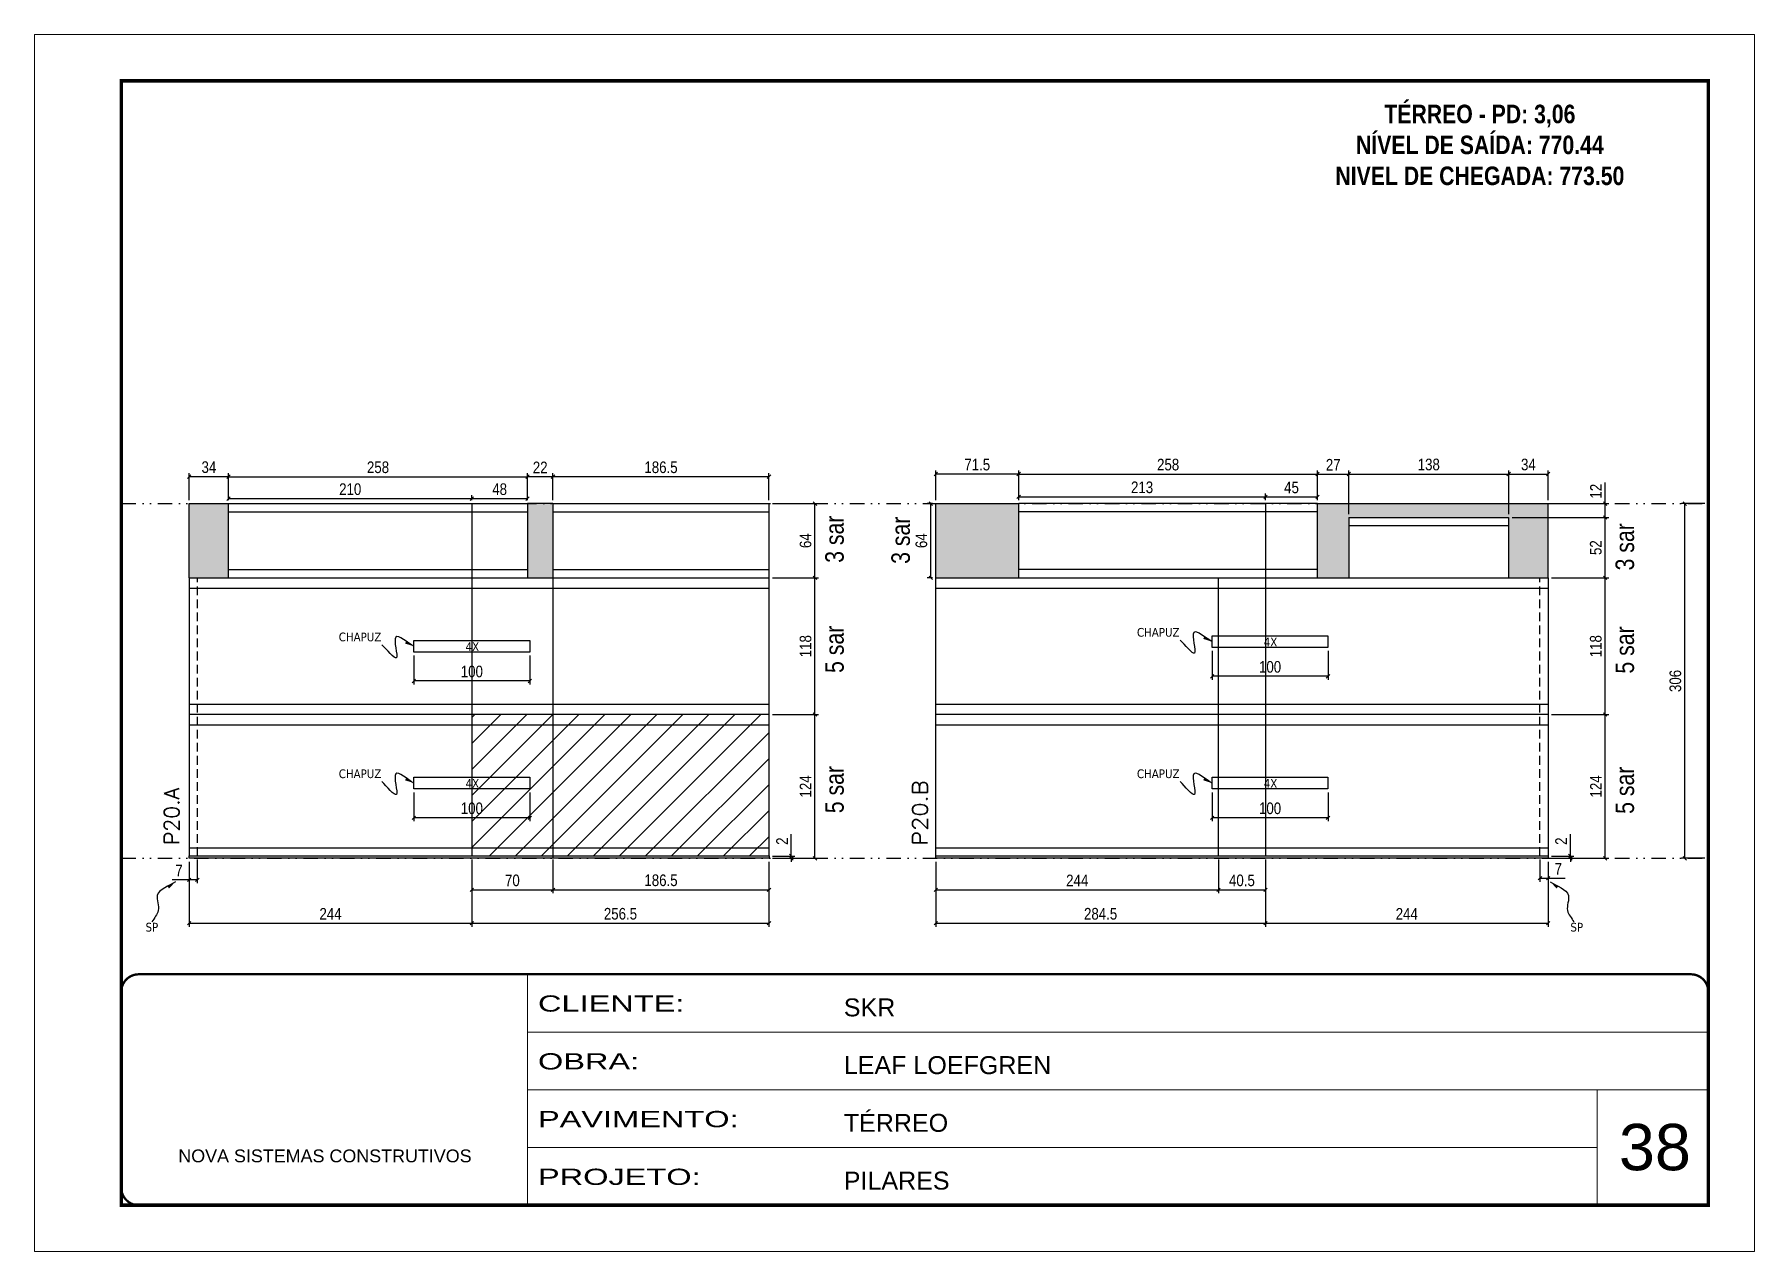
# Model space of a CAD drawing. Extents: x 14400 to 27878, y -21631 to 6985.
# Drawn here: x 15998 to 17483, y -4402 to -3352 of the extents above; entities that cross this region are included whole.
import ezdxf

# ---------------------------------------------------------------- set-up
doc = ezdxf.new("R2010")
doc.units = 0
for name, pattern in [('CONTINUO', [0]), ('DASHED', [0.75, 0.5, -0.25]), ('DIVIDE2', [0.625, 0.25, -0.125, 0, -0.125, 0, -0.125]), ('HIDDEN', [0.375, 0.25, -0.125])]:
    doc.linetypes.add(name, pattern=pattern)
for name, color, linetype, lineweight in [('CARIMBO', 255, 'Continuous', 9), ('Folhas', 255, 'Continuous', 9), ('Hachura', 251, 'Continuous', 9), ('SARRAFO DE PRESSAO', 251, 'DASHED', 9), ('Texto Seção', 7, 'Continuous', 15)]:
    doc.layers.add(name, color=color, linetype=linetype, lineweight=lineweight)
for name, color, linetype in [('COTA', 241, 'Continuous'), ('NOMENCLATURA', 7, 'Continuous'), ('Nível', 160, 'Continuous'), ('Painéis', 200, 'Continuous'), ('SARR_2.2x10', 60, 'Continuous'), ('SARR_2.2x7', 40, 'Continuous'), ('Sarrafo de Pressão', 42, 'HIDDEN'), ('texto', 7, 'Continuous')]:
    doc.layers.add(name, color=color, linetype=linetype)
doc.styles.add('ARIAL', font='arial.ttf')
doc.styles.add('ARIAL_NARROW', font='ARIALN.TTF', dxfattribs={"height": 0.2})
doc.styles.add('COTA TECNICA', font='techl___.ttf', dxfattribs={"height": 10})
doc.styles.add('COTA TECNICA-50', font='techl___.ttf', dxfattribs={"height": 10})
doc.styles.add('REGUA-120', font='ROMANS.shx', dxfattribs={"height": 15})
doc.styles.add('ROMANC', font='techb___.ttf', dxfattribs={"height": 2.5})
doc.styles.get("Standard").update_dxf_attribs({"font": 'arial.ttf'})
doc.styles.add('Tecnologia', font='')
doc.styles.get('Tecnologia').set_extended_font_data('Forgotten Futurist')
doc.dimstyles.new('COTA PAINEL-50', dxfattribs={"dimtxt": 10, "dimasz": 3, "dimexe": 3, "dimexo": 3, "dimgap": 3, "dimtad": 1, "dimdec": 1, "dimzin": 12, "dimdsep": 46, "dimtxsty": 'COTA TECNICA-50', "dimblk1": 'OBLIQUE', "dimblk2": 'OBLIQUE', "dimsah": 1, "dimcen": 0.9, "dimclrd": 4, "dimclre": 4, "dimclrt": 240, "dimadec": 1, "dimazin": 3, "dimtfac": 1, "dimtdec": 1, "dimtmove": 0, "dimatfit": 3, "dimfxl": 1, "dimtolj": 1, "dimtzin": 12, "dimarcsym": 0})
doc.dimstyles.new('PAINEL', dxfattribs={"dimtxt": 10, "dimasz": 3, "dimexe": 3, "dimexo": 3, "dimgap": 3, "dimtad": 1, "dimdec": 1, "dimzin": 12, "dimdsep": 46, "dimtxsty": 'COTA TECNICA', "dimblk1": 'OBLIQUE', "dimblk2": 'OBLIQUE', "dimsah": 1, "dimcen": 0.9, "dimclrd": 4, "dimclre": 4, "dimclrt": 240, "dimadec": 1, "dimazin": 3, "dimtfac": 1, "dimtdec": 1, "dimtmove": 0, "dimatfit": 3, "dimfxl": 1, "dimtolj": 1, "dimtzin": 12, "dimarcsym": 0})
doc.dimstyles.get("Standard").update_dxf_attribs({"dimtxt": 0.18, "dimasz": 0.18, "dimexe": 0.18, "dimexo": 0.0625, "dimgap": 0.09, "dimtad": 0, "dimtih": 1, "dimtoh": 1, "dimdec": 4, "dimzin": 0, "dimdsep": 46, "dimtxsty": 'Standard', "dimcen": 0.09, "dimadec": 0, "dimazin": 0, "dimtfac": 1, "dimtdec": 4, "dimtofl": 0, "dimtmove": 0, "dimatfit": 3, "dimfxl": 1, "dimtolj": 1, "dimtzin": 0, "dimarcsym": 0})

msp = doc.modelspace()

# ---------------------------------------------------------------- texts
at = {"layer": 'CARIMBO', "style": 'ARIAL'}
msp.add_text('38', height=40, dxfattribs=at).set_placement((17366.33, -4332.3))
at = {"layer": 'NOMENCLATURA', "style": 'ARIAL_NARROW'}
for s, p in [('3 sar', (16697.14, -3808.28)), ('3 sar', (16754.25, -3809.17)), ('3 sar', (17379.4, -3814.84)), ('5 sar', (16697.14, -3903.28)), ('5 sar', (17379.4, -3903.84)), ('5 sar', (16697.14, -4024.28)), ('5 sar', (17379.4, -4024.84))]:
    msp.add_text(s, height=16, rotation=90, dxfattribs=at).set_placement(p)
at = {"layer": 'NOMENCLATURA', "color": 2, "insert": (17246.31, -3386.39), "char_height": 16, "attachment_point": 2, "style": 'ROMANC'}
msp.add_mtext_dynamic_manual_height_columns('\\PTÉRREO - PD: 3,06\\PNÍVEL DE SAÍDA: 770.44\\PNIVEL DE CHEGADA: 773.50', width=432.3511, gutter_width=1, heights=[0], dxfattribs=at)
at = {"layer": 'texto', "color": 0, "char_height": 7.5, "attachment_point": 5}
for s, insert in [('{\\fTahoma|b0|i0|c0|p34;\\C4;CHAPUZ}', (16279.58, -3872.31)), ('{\\fTahoma|b0|i0|c0|p34;\\C4;CHAPUZ}', (16968.61, -3868.31)), ('{\\fTahoma|b0|i0|c0|p34;\\C4;4X}', (17065.55, -3876.62)), ('{\\fTahoma|b0|i0|c0|p34;\\C4;4X}', (16376.52, -3880.62)), ('{\\fTahoma|b0|i0|c0|p34;\\C4;CHAPUZ}', (16279.58, -3990.31)), ('{\\fTahoma|b0|i0|c0|p34;\\C4;CHAPUZ}', (16968.61, -3990.31)), ('{\\fTahoma|b0|i0|c0|p34;\\C4;4X}', (16376.52, -3998.62)), ('{\\fTahoma|b0|i0|c0|p34;\\C4;4X}', (17065.55, -3998.62)), ('{\\fTahoma|b0|i0|c0|p34;\\C4;SP}', (16099.88, -4122.66)), ('{\\fTahoma|b0|i0|c0|p34;\\C4;SP}', (17329.93, -4122.66))]:
    msp.add_mtext(s, dxfattribs=dict(at, insert=insert))
at = {"layer": 'Texto Seção', "style": 'REGUA-120', "width": 1.1}
msp.add_text('P20.B', height=13, rotation=90, dxfattribs=at).set_placement((16769.41, -4052.4))
at = {"layer": 'Texto Seção', "insert": (16123.51, -4051.91), "char_height": 13, "width": 285.3299, "attachment_point": 7, "rotation": 90, "style": 'REGUA-120'}
msp.add_mtext('P20.A', dxfattribs=at)

# ---------------------------------------------------------------- blocks, each defined once
blk = doc.blocks.new('9999999999')
at = {"color": 30, "linetype": 'CONTINUO'}
for p, q in [((98564.6, 34230.2), (98564.6, 34429.4)), ((98564.6, 34379.6), (99584, 34379.6)), ((98564.6, 34329.8), (99488, 34329.8)), ((99584, 34329.8), (99488, 34329.8)), ((99488, 34329.8), (99488, 34230.2)), ((98564.6, 34280), (99488, 34280))]:
    blk.add_line(p, q, dxfattribs=at)
at = {"color": 30, "linetype": 'CONTINUO', "const_width": 2}
blk.add_lwpolyline([(99584, 34230.2), (99584, 34414.4, 0.414214), (99569, 34429.4), (98229, 34429.4, 0.414214), (98214, 34414.4), (98214, 34245.2, 0.414214), (98229, 34230.2), (99584, 34230.2)], format="xyb", dxfattribs=at)
at = {"layer": 'Folhas'}
blk.add_lwpolyline([(98139, 34190.2), (99624, 34190.2), (99624, 35240.2), (98139, 35240.2)], close=True, dxfattribs=at)
at = {"layer": 'Folhas', "color": 30, "const_width": 3}
blk.add_lwpolyline([(98214, 34230.2), (99584, 34230.2), (99584, 35200.2), (98214, 35200.2)], close=True, dxfattribs=at)
at = {"color": 7, "linetype": 'Continuous', "ltscale": 5, "style": 'ARIAL'}
for s, height, p in [('SKR', 15.48, (98837.7, 34393.1)), ('LEAF LOEFGREN', 15.483, (98837.7, 34343.3)), ('TÉRREO', 15.48, (98837.7, 34293.5)), ('NOVA SISTEMAS CONSTRUTIVOS', 11.059, (98263.2, 34267.2)), ('PILARES', 15.48, (98837.7, 34243.7))]:
    blk.add_text(s, height=height, dxfattribs=at).set_placement(p)
at = {"layer": 'Folhas', "color": 7, "style": 'Tecnologia', "width": 1.5}
for s, p in [('CLIENTE:', (98573.7, 34397.2)), ('OBRA:', (98573.7, 34347.3)), ('PAVIMENTO:', (98573.7, 34297.5)), ('PROJETO:', (98573.7, 34247.7))]:
    blk.add_text(s, height=14, dxfattribs=at).set_placement(p)
blk = doc.blocks.new('_Oblique')
at = {"color": 0, "linetype": 'ByBlock', "lineweight": -2}
blk.add_line((-0.5, -0.5), (0.5, 0.5), dxfattribs=at)
blk = doc.blocks.new('*D1347')
at = {"layer": 'COTA', "color": 4, "lineweight": -2, "transparency": 16777216}
for p, q in [((16132.1, -4066.2), (16132.1, -4084.7)), ((16139.1, -4064.2), (16139.1, -4084.7)), ((16132.1, -4081.7), (16117.4, -4081.7)), ((16139.1, -4081.7), (16132.1, -4081.7))]:
    blk.add_line(p, q, dxfattribs=at)
at = {"layer": 'Defpoints', "color": 0, "transparency": 16777216}
for p in [(16132.1, -4063.2), (16139.1, -4061.2), (16132.1, -4081.7)]:
    blk.add_point(p, dxfattribs=at)
at = {"layer": 'COTA', "color": 4, "lineweight": -2, "transparency": 16777216, "xscale": 3, "yscale": 3, "zscale": 3, "rotation": 180}
blk.add_blockref('_Oblique', (16132.1, -4081.7), dxfattribs=at)
at = {"layer": 'COTA', "color": 4, "lineweight": -2, "transparency": 16777216, "xscale": 3, "yscale": 3, "zscale": 3}
blk.add_blockref('_Oblique', (16139.1, -4081.7), dxfattribs=at)
at = {"layer": 'COTA', "color": 240, "transparency": 16777216, "insert": (16123.3, -4073.6), "char_height": 10, "attachment_point": 5, "style": 'COTA TECNICA-50'}
blk.add_mtext('\\A1;7', dxfattribs=at)
blk = doc.blocks.new('*D1348')
at = {"layer": 'COTA', "color": 4, "lineweight": -2, "transparency": 16777216}
for p, q in [((16651.9, -4061.2), (16651.9, -4042.4)), ((16635.6, -4061.2), (16654.9, -4061.2)), ((16635.6, -4063.2), (16654.9, -4063.2)), ((16651.9, -4063.2), (16651.9, -4061.2)), ((16651.9, -4063.2), (16651.9, -4066.2))]:
    blk.add_line(p, q, dxfattribs=at)
at = {"layer": 'Defpoints', "color": 0, "transparency": 16777216}
for p in [(16632.6, -4061.2), (16632.6, -4063.2), (16651.9, -4063.2)]:
    blk.add_point(p, dxfattribs=at)
at = {"layer": 'COTA', "color": 4, "lineweight": -2, "transparency": 16777216, "xscale": 3, "yscale": 3, "zscale": 3}
for p, rotation in [((16651.9, -4061.2), 270), ((16651.9, -4063.2), 90)]:
    blk.add_blockref('_Oblique', p, dxfattribs=dict(at, rotation=rotation))
at = {"layer": 'COTA', "color": 240, "transparency": 16777216, "insert": (16643.9, -4048.4), "char_height": 10, "attachment_point": 5, "rotation": 90, "style": 'COTA TECNICA-50'}
blk.add_mtext('\\A1;2', dxfattribs=at)
blk = doc.blocks.new('*D1351')
at = {"layer": 'COTA', "color": 4, "lineweight": -2, "transparency": 16777216}
for p, q in [((16132.1, -4066.2), (16132.1, -4122.2)), ((16376.1, -4064.2), (16376.1, -4122.2)), ((16132.1, -4119.2), (16376.1, -4119.2))]:
    blk.add_line(p, q, dxfattribs=at)
at = {"layer": 'Defpoints', "color": 0, "transparency": 16777216}
for p in [(16132.1, -4063.2), (16376.1, -4061.2), (16376.1, -4119.2)]:
    blk.add_point(p, dxfattribs=at)
at = {"layer": 'COTA', "color": 4, "lineweight": -2, "transparency": 16777216, "xscale": 3, "yscale": 3, "zscale": 3, "rotation": 180}
blk.add_blockref('_Oblique', (16132.1, -4119.2), dxfattribs=at)
at = {"layer": 'COTA', "color": 4, "lineweight": -2, "transparency": 16777216, "xscale": 3, "yscale": 3, "zscale": 3}
blk.add_blockref('_Oblique', (16376.1, -4119.2), dxfattribs=at)
at = {"layer": 'COTA', "color": 240, "transparency": 16777216, "insert": (16254.1, -4111.1), "char_height": 10, "attachment_point": 5, "style": 'COTA TECNICA-50'}
blk.add_mtext('\\A1;244', dxfattribs=at)
blk = doc.blocks.new('*D1352')
at = {"layer": 'COTA', "color": 4, "lineweight": -2, "transparency": 16777216}
for p, q in [((16376.1, -4064.2), (16376.1, -4122.2)), ((16632.6, -4066.2), (16632.6, -4122.2)), ((16376.1, -4119.2), (16632.6, -4119.2))]:
    blk.add_line(p, q, dxfattribs=at)
at = {"layer": 'Defpoints', "color": 0, "transparency": 16777216}
for p in [(16376.1, -4061.2), (16632.6, -4063.2), (16632.6, -4119.2)]:
    blk.add_point(p, dxfattribs=at)
at = {"layer": 'COTA', "color": 4, "lineweight": -2, "transparency": 16777216, "xscale": 3, "yscale": 3, "zscale": 3, "rotation": 180}
blk.add_blockref('_Oblique', (16376.1, -4119.2), dxfattribs=at)
at = {"layer": 'COTA', "color": 4, "lineweight": -2, "transparency": 16777216, "xscale": 3, "yscale": 3, "zscale": 3}
blk.add_blockref('_Oblique', (16632.6, -4119.2), dxfattribs=at)
at = {"layer": 'COTA', "color": 240, "transparency": 16777216, "insert": (16504.4, -4111.1), "char_height": 10, "attachment_point": 5, "style": 'COTA TECNICA-50'}
blk.add_mtext('\\A1;256.5', dxfattribs=at)
blk = doc.blocks.new('*D1353')
at = {"layer": 'COTA', "color": 4, "linetype": 'ByBlock', "lineweight": -2, "transparency": 16777216}
for p, q in [((16326.1, -4006.3), (16326.1, -4031.2)), ((16426.1, -4006.3), (16426.1, -4031.2)), ((16426.1, -4028.2), (16326.1, -4028.2))]:
    blk.add_line(p, q, dxfattribs=at)
at = {"layer": 'Defpoints', "color": 0, "linetype": 'ByBlock', "transparency": 16777216}
for p in [(16326.1, -4003.3), (16426.1, -4003.3), (16326.1, -4028.2)]:
    blk.add_point(p, dxfattribs=at)
at = {"layer": 'COTA', "color": 4, "linetype": 'ByBlock', "lineweight": -2, "transparency": 16777216, "xscale": 3, "yscale": 3, "zscale": 3, "rotation": 180}
blk.add_blockref('_Oblique', (16326.1, -4028.2), dxfattribs=at)
at = {"layer": 'COTA', "color": 4, "linetype": 'ByBlock', "lineweight": -2, "transparency": 16777216, "xscale": 3, "yscale": 3, "zscale": 3}
blk.add_blockref('_Oblique', (16426.1, -4028.2), dxfattribs=at)
at = {"layer": 'COTA', "color": 240, "linetype": 'ByBlock', "transparency": 16777216, "insert": (16376.1, -4020.1), "char_height": 10, "attachment_point": 5, "style": 'COTA TECNICA'}
blk.add_mtext('\\A1;100', dxfattribs=at)
blk = doc.blocks.new('*D1354')
at = {"layer": 'COTA', "color": 4, "lineweight": -2, "transparency": 16777216}
for p, q in [((16376.1, -4064.2), (16376.1, -4093.4)), ((16446.1, -4064.2), (16446.1, -4093.4)), ((16376.1, -4090.4), (16446.1, -4090.4))]:
    blk.add_line(p, q, dxfattribs=at)
at = {"layer": 'Defpoints', "color": 0, "transparency": 16777216}
for p in [(16376.1, -4061.2), (16446.1, -4061.2), (16446.1, -4090.4)]:
    blk.add_point(p, dxfattribs=at)
at = {"layer": 'COTA', "color": 4, "lineweight": -2, "transparency": 16777216, "xscale": 3, "yscale": 3, "zscale": 3, "rotation": 180}
blk.add_blockref('_Oblique', (16376.1, -4090.4), dxfattribs=at)
at = {"layer": 'COTA', "color": 4, "lineweight": -2, "transparency": 16777216, "xscale": 3, "yscale": 3, "zscale": 3}
blk.add_blockref('_Oblique', (16446.1, -4090.4), dxfattribs=at)
at = {"layer": 'COTA', "color": 240, "transparency": 16777216, "insert": (16411.1, -4082.3), "char_height": 10, "attachment_point": 5, "style": 'COTA TECNICA'}
blk.add_mtext('\\A1;70', dxfattribs=at)
blk = doc.blocks.new('*D1355')
at = {"layer": 'COTA', "color": 4, "lineweight": -2, "transparency": 16777216}
for p, q in [((16446.1, -4064.2), (16446.1, -4093.4)), ((16632.6, -4066.2), (16632.6, -4093.4)), ((16446.1, -4090.4), (16632.6, -4090.4))]:
    blk.add_line(p, q, dxfattribs=at)
at = {"layer": 'Defpoints', "color": 0, "transparency": 16777216}
for p in [(16446.1, -4061.2), (16632.6, -4063.2), (16632.6, -4090.4)]:
    blk.add_point(p, dxfattribs=at)
at = {"layer": 'COTA', "color": 4, "lineweight": -2, "transparency": 16777216, "xscale": 3, "yscale": 3, "zscale": 3, "rotation": 180}
blk.add_blockref('_Oblique', (16446.1, -4090.4), dxfattribs=at)
at = {"layer": 'COTA', "color": 4, "lineweight": -2, "transparency": 16777216, "xscale": 3, "yscale": 3, "zscale": 3}
blk.add_blockref('_Oblique', (16632.6, -4090.4), dxfattribs=at)
at = {"layer": 'COTA', "color": 240, "transparency": 16777216, "insert": (16539.4, -4082.2), "char_height": 10, "attachment_point": 5, "style": 'COTA TECNICA'}
blk.add_mtext('\\A1;186.5', dxfattribs=at)
blk = doc.blocks.new('*D1349')
at = {"layer": 'COTA', "color": 4, "lineweight": -2, "transparency": 16777216}
for p, q in [((17298.2, -4064.2), (17298.2, -4083.4)), ((17305.2, -4066.2), (17305.2, -4083.4)), ((17298.2, -4080.4), (17305.2, -4080.4)), ((17305.2, -4080.4), (17319.9, -4080.4))]:
    blk.add_line(p, q, dxfattribs=at)
at = {"layer": 'Defpoints', "color": 0, "transparency": 16777216}
for p in [(17298.2, -4061.2), (17305.2, -4063.2), (17305.2, -4080.4)]:
    blk.add_point(p, dxfattribs=at)
at = {"layer": 'COTA', "color": 4, "lineweight": -2, "transparency": 16777216, "xscale": 3, "yscale": 3, "zscale": 3, "rotation": 180}
blk.add_blockref('_Oblique', (17298.2, -4080.4), dxfattribs=at)
at = {"layer": 'COTA', "color": 4, "lineweight": -2, "transparency": 16777216, "xscale": 3, "yscale": 3, "zscale": 3}
blk.add_blockref('_Oblique', (17305.2, -4080.4), dxfattribs=at)
at = {"layer": 'COTA', "color": 240, "transparency": 16777216, "insert": (17314, -4072.3), "char_height": 10, "attachment_point": 5, "style": 'COTA TECNICA-50'}
blk.add_mtext('\\A1;7', dxfattribs=at)
blk = doc.blocks.new('*D1350')
at = {"layer": 'COTA', "color": 4, "lineweight": -2, "transparency": 16777216}
for p, q in [((17324.4, -4061.2), (17324.4, -4042.4)), ((17308.2, -4061.2), (17327.4, -4061.2)), ((17308.2, -4063.2), (17327.4, -4063.2)), ((17324.4, -4063.2), (17324.4, -4061.2)), ((17324.4, -4063.2), (17324.4, -4066.2))]:
    blk.add_line(p, q, dxfattribs=at)
at = {"layer": 'Defpoints', "color": 0, "transparency": 16777216}
for p in [(17305.2, -4061.2), (17305.2, -4063.2), (17324.4, -4063.2)]:
    blk.add_point(p, dxfattribs=at)
at = {"layer": 'COTA', "color": 4, "lineweight": -2, "transparency": 16777216, "xscale": 3, "yscale": 3, "zscale": 3}
for p, rotation in [((17324.4, -4061.2), 270), ((17324.4, -4063.2), 90)]:
    blk.add_blockref('_Oblique', p, dxfattribs=dict(at, rotation=rotation))
at = {"layer": 'COTA', "color": 240, "transparency": 16777216, "insert": (17316.4, -4048.4), "char_height": 10, "attachment_point": 5, "rotation": 90, "style": 'COTA TECNICA-50'}
blk.add_mtext('\\A1;2', dxfattribs=at)
blk = doc.blocks.new('*D1356')
at = {"layer": 'COTA', "color": 4, "lineweight": -2, "transparency": 16777216}
for p, q in [((17308.2, -3939.2), (17357.5, -3939.2)), ((17354.5, -4063.2), (17354.5, -3939.2)), ((17308.2, -4063.2), (17357.5, -4063.2))]:
    blk.add_line(p, q, dxfattribs=at)
at = {"layer": 'Defpoints', "color": 0, "transparency": 16777216}
for p in [(17305.2, -3939.2), (17354.5, -3939.2), (17305.2, -4063.2)]:
    blk.add_point(p, dxfattribs=at)
at = {"layer": 'COTA', "color": 4, "lineweight": -2, "transparency": 16777216, "xscale": 3, "yscale": 3, "zscale": 3}
for p, rotation in [((17354.5, -3939.2), 90), ((17354.5, -4063.2), 270)]:
    blk.add_blockref('_Oblique', p, dxfattribs=dict(at, rotation=rotation))
at = {"layer": 'COTA', "color": 240, "transparency": 16777216, "insert": (17346.5, -4001.2), "char_height": 10, "attachment_point": 5, "rotation": 90, "style": 'COTA TECNICA'}
blk.add_mtext('\\A1;124', dxfattribs=at)
blk = doc.blocks.new('*D1357')
at = {"layer": 'COTA', "color": 4, "linetype": 'ByBlock', "lineweight": -2, "transparency": 16777216}
for p, q in [((17015.2, -4006.3), (17015.2, -4031.2)), ((17115.2, -4006.3), (17115.2, -4031.2)), ((17115.2, -4028.2), (17015.2, -4028.2))]:
    blk.add_line(p, q, dxfattribs=at)
at = {"layer": 'Defpoints', "color": 0, "linetype": 'ByBlock', "transparency": 16777216}
for p in [(17015.2, -4003.3), (17115.2, -4003.3), (17015.2, -4028.2)]:
    blk.add_point(p, dxfattribs=at)
at = {"layer": 'COTA', "color": 4, "linetype": 'ByBlock', "lineweight": -2, "transparency": 16777216, "xscale": 3, "yscale": 3, "zscale": 3, "rotation": 180}
blk.add_blockref('_Oblique', (17015.2, -4028.2), dxfattribs=at)
at = {"layer": 'COTA', "color": 4, "linetype": 'ByBlock', "lineweight": -2, "transparency": 16777216, "xscale": 3, "yscale": 3, "zscale": 3}
blk.add_blockref('_Oblique', (17115.2, -4028.2), dxfattribs=at)
at = {"layer": 'COTA', "color": 240, "linetype": 'ByBlock', "transparency": 16777216, "insert": (17065.2, -4020.1), "char_height": 10, "attachment_point": 5, "style": 'COTA TECNICA'}
blk.add_mtext('\\A1;100', dxfattribs=at)
blk = doc.blocks.new('*D1358')
at = {"layer": 'COTA', "color": 4, "lineweight": -2, "transparency": 16777216}
for p, q in [((16776.7, -4066.2), (16776.7, -4122.2)), ((17061.2, -4064.2), (17061.2, -4122.2)), ((16776.7, -4119.2), (17061.2, -4119.2))]:
    blk.add_line(p, q, dxfattribs=at)
at = {"layer": 'Defpoints', "color": 0, "transparency": 16777216}
for p in [(16776.7, -4063.2), (17061.2, -4061.2), (17061.2, -4119.2)]:
    blk.add_point(p, dxfattribs=at)
at = {"layer": 'COTA', "color": 4, "lineweight": -2, "transparency": 16777216, "xscale": 3, "yscale": 3, "zscale": 3, "rotation": 180}
blk.add_blockref('_Oblique', (16776.7, -4119.2), dxfattribs=at)
at = {"layer": 'COTA', "color": 4, "lineweight": -2, "transparency": 16777216, "xscale": 3, "yscale": 3, "zscale": 3}
blk.add_blockref('_Oblique', (17061.2, -4119.2), dxfattribs=at)
at = {"layer": 'COTA', "color": 240, "transparency": 16777216, "insert": (16918.9, -4111.1), "char_height": 10, "attachment_point": 5, "style": 'COTA TECNICA'}
blk.add_mtext('\\A1;284.5', dxfattribs=at)
blk = doc.blocks.new('*D1359')
at = {"layer": 'COTA', "color": 4, "lineweight": -2, "transparency": 16777216}
for p, q in [((17061.2, -4064.2), (17061.2, -4122.2)), ((17305.2, -4066.2), (17305.2, -4122.2)), ((17061.2, -4119.2), (17305.2, -4119.2))]:
    blk.add_line(p, q, dxfattribs=at)
at = {"layer": 'Defpoints', "color": 0, "transparency": 16777216}
for p in [(17061.2, -4061.2), (17305.2, -4063.2), (17305.2, -4119.2)]:
    blk.add_point(p, dxfattribs=at)
at = {"layer": 'COTA', "color": 4, "lineweight": -2, "transparency": 16777216, "xscale": 3, "yscale": 3, "zscale": 3, "rotation": 180}
blk.add_blockref('_Oblique', (17061.2, -4119.2), dxfattribs=at)
at = {"layer": 'COTA', "color": 4, "lineweight": -2, "transparency": 16777216, "xscale": 3, "yscale": 3, "zscale": 3}
blk.add_blockref('_Oblique', (17305.2, -4119.2), dxfattribs=at)
at = {"layer": 'COTA', "color": 240, "transparency": 16777216, "insert": (17183.2, -4111.1), "char_height": 10, "attachment_point": 5, "style": 'COTA TECNICA'}
blk.add_mtext('\\A1;244', dxfattribs=at)
blk = doc.blocks.new('*D1360')
at = {"layer": 'COTA', "color": 4, "lineweight": -2, "transparency": 16777216}
for p, q in [((16776.7, -4066.2), (16776.7, -4093.4)), ((17020.7, -4064.2), (17020.7, -4093.4)), ((16776.7, -4090.4), (17020.7, -4090.4))]:
    blk.add_line(p, q, dxfattribs=at)
at = {"layer": 'Defpoints', "color": 0, "transparency": 16777216}
for p in [(16776.7, -4063.2), (17020.7, -4061.2), (17020.7, -4090.4)]:
    blk.add_point(p, dxfattribs=at)
at = {"layer": 'COTA', "color": 4, "lineweight": -2, "transparency": 16777216, "xscale": 3, "yscale": 3, "zscale": 3, "rotation": 180}
blk.add_blockref('_Oblique', (16776.7, -4090.4), dxfattribs=at)
at = {"layer": 'COTA', "color": 4, "lineweight": -2, "transparency": 16777216, "xscale": 3, "yscale": 3, "zscale": 3}
blk.add_blockref('_Oblique', (17020.7, -4090.4), dxfattribs=at)
at = {"layer": 'COTA', "color": 240, "transparency": 16777216, "insert": (16898.7, -4082.3), "char_height": 10, "attachment_point": 5, "style": 'COTA TECNICA'}
blk.add_mtext('\\A1;244', dxfattribs=at)
blk = doc.blocks.new('*D1361')
at = {"layer": 'COTA', "color": 4, "lineweight": -2, "transparency": 16777216}
for p, q in [((17020.7, -4064.2), (17020.7, -4093.4)), ((17061.2, -4064.2), (17061.2, -4093.4)), ((17020.7, -4090.4), (17061.2, -4090.4))]:
    blk.add_line(p, q, dxfattribs=at)
at = {"layer": 'Defpoints', "color": 0, "transparency": 16777216}
for p in [(17020.7, -4061.2), (17061.2, -4061.2), (17061.2, -4090.4)]:
    blk.add_point(p, dxfattribs=at)
at = {"layer": 'COTA', "color": 4, "lineweight": -2, "transparency": 16777216, "xscale": 3, "yscale": 3, "zscale": 3, "rotation": 180}
blk.add_blockref('_Oblique', (17020.7, -4090.4), dxfattribs=at)
at = {"layer": 'COTA', "color": 4, "lineweight": -2, "transparency": 16777216, "xscale": 3, "yscale": 3, "zscale": 3}
blk.add_blockref('_Oblique', (17061.2, -4090.4), dxfattribs=at)
at = {"layer": 'COTA', "color": 240, "transparency": 16777216, "insert": (17040.9, -4082.3), "char_height": 10, "attachment_point": 5, "style": 'COTA TECNICA'}
blk.add_mtext('\\A1;40.5', dxfattribs=at)
blk = doc.blocks.new('*D1362')
at = {"layer": 'COTA', "color": 4, "lineweight": -2, "transparency": 16777216}
for p, q in [((16635.6, -3939.2), (16675.3, -3939.2)), ((16672.3, -4063.2), (16672.3, -3939.2)), ((16635.6, -4063.2), (16675.3, -4063.2))]:
    blk.add_line(p, q, dxfattribs=at)
at = {"layer": 'Defpoints', "color": 0, "transparency": 16777216}
for p in [(16632.6, -3939.2), (16672.3, -3939.2), (16632.6, -4063.2)]:
    blk.add_point(p, dxfattribs=at)
at = {"layer": 'COTA', "color": 4, "lineweight": -2, "transparency": 16777216, "xscale": 3, "yscale": 3, "zscale": 3}
for p, rotation in [((16672.3, -3939.2), 90), ((16672.3, -4063.2), 270)]:
    blk.add_blockref('_Oblique', p, dxfattribs=dict(at, rotation=rotation))
at = {"layer": 'COTA', "color": 240, "transparency": 16777216, "insert": (16664.2, -4001.2), "char_height": 10, "attachment_point": 5, "rotation": 90, "style": 'COTA TECNICA'}
blk.add_mtext('\\A1;124', dxfattribs=at)
blk = doc.blocks.new('*D2119')
at = {"layer": 'COTA', "color": 4, "lineweight": -2, "transparency": 16777216}
for p, q in [((16635.6, -3757.2), (16675.3, -3757.2)), ((16672.3, -3821.2), (16672.3, -3757.2)), ((16635.6, -3821.2), (16675.3, -3821.2))]:
    blk.add_line(p, q, dxfattribs=at)
at = {"layer": 'Defpoints', "color": 0, "transparency": 16777216}
for p in [(16632.6, -3757.2), (16672.3, -3757.2), (16632.6, -3821.2)]:
    blk.add_point(p, dxfattribs=at)
at = {"layer": 'COTA', "color": 4, "lineweight": -2, "transparency": 16777216, "xscale": 3, "yscale": 3, "zscale": 3}
for p, rotation in [((16672.3, -3757.2), 90), ((16672.3, -3821.2), 270)]:
    blk.add_blockref('_Oblique', p, dxfattribs=dict(at, rotation=rotation))
at = {"layer": 'COTA', "color": 240, "transparency": 16777216, "insert": (16664.2, -3789.2), "char_height": 10, "attachment_point": 5, "rotation": 90, "style": 'COTA TECNICA'}
blk.add_mtext('\\A1;64', dxfattribs=at)
blk = doc.blocks.new('*D2120')
at = {"layer": 'COTA', "color": 4, "lineweight": -2, "transparency": 16777216}
for p, q in [((16132.1, -3754.2), (16132.1, -3731)), ((16166.1, -3734), (16132.1, -3734)), ((16166.1, -3754.2), (16166.1, -3731))]:
    blk.add_line(p, q, dxfattribs=at)
at = {"layer": 'Defpoints', "color": 0, "transparency": 16777216}
for p in [(16132.1, -3734), (16132.1, -3757.2), (16166.1, -3757.2)]:
    blk.add_point(p, dxfattribs=at)
at = {"layer": 'COTA', "color": 4, "lineweight": -2, "transparency": 16777216, "xscale": 3, "yscale": 3, "zscale": 3, "rotation": 180}
blk.add_blockref('_Oblique', (16132.1, -3734), dxfattribs=at)
at = {"layer": 'COTA', "color": 4, "lineweight": -2, "transparency": 16777216, "xscale": 3, "yscale": 3, "zscale": 3}
blk.add_blockref('_Oblique', (16166.1, -3734), dxfattribs=at)
at = {"layer": 'COTA', "color": 240, "transparency": 16777216, "insert": (16149.1, -3725.8), "char_height": 10, "attachment_point": 5, "style": 'COTA TECNICA'}
blk.add_mtext('\\A1;34', dxfattribs=at)
blk = doc.blocks.new('*D2121')
at = {"layer": 'COTA', "color": 4, "lineweight": -2, "transparency": 16777216}
for p, q in [((16166.1, -3754.2), (16166.1, -3731)), ((16166.1, -3734), (16424.1, -3734)), ((16424.1, -3754.2), (16424.1, -3731))]:
    blk.add_line(p, q, dxfattribs=at)
at = {"layer": 'Defpoints', "color": 0, "transparency": 16777216}
for p in [(16424.1, -3734), (16166.1, -3757.2), (16424.1, -3757.2)]:
    blk.add_point(p, dxfattribs=at)
at = {"layer": 'COTA', "color": 4, "lineweight": -2, "transparency": 16777216, "xscale": 3, "yscale": 3, "zscale": 3, "rotation": 180}
blk.add_blockref('_Oblique', (16166.1, -3734), dxfattribs=at)
at = {"layer": 'COTA', "color": 4, "lineweight": -2, "transparency": 16777216, "xscale": 3, "yscale": 3, "zscale": 3}
blk.add_blockref('_Oblique', (16424.1, -3734), dxfattribs=at)
at = {"layer": 'COTA', "color": 240, "transparency": 16777216, "insert": (16295.1, -3725.9), "char_height": 10, "attachment_point": 5, "style": 'COTA TECNICA'}
blk.add_mtext('\\A1;258', dxfattribs=at)
blk = doc.blocks.new('*D2122')
at = {"layer": 'COTA', "color": 4, "lineweight": -2, "transparency": 16777216}
for p, q in [((16446.1, -3754.2), (16446.1, -3731)), ((16632.6, -3734), (16446.1, -3734)), ((16632.6, -3754.2), (16632.6, -3731))]:
    blk.add_line(p, q, dxfattribs=at)
at = {"layer": 'Defpoints', "color": 0, "transparency": 16777216}
for p in [(16446.1, -3734), (16446.1, -3757.2), (16632.6, -3757.2)]:
    blk.add_point(p, dxfattribs=at)
at = {"layer": 'COTA', "color": 4, "lineweight": -2, "transparency": 16777216, "xscale": 3, "yscale": 3, "zscale": 3, "rotation": 180}
blk.add_blockref('_Oblique', (16446.1, -3734), dxfattribs=at)
at = {"layer": 'COTA', "color": 4, "lineweight": -2, "transparency": 16777216, "xscale": 3, "yscale": 3, "zscale": 3}
blk.add_blockref('_Oblique', (16632.6, -3734), dxfattribs=at)
at = {"layer": 'COTA', "color": 240, "transparency": 16777216, "insert": (16539.4, -3725.9), "char_height": 10, "attachment_point": 5, "style": 'COTA TECNICA'}
blk.add_mtext('\\A1;186.5', dxfattribs=at)
blk = doc.blocks.new('*D2123')
at = {"layer": 'COTA', "color": 4, "lineweight": -2, "transparency": 16777216}
for p, q in [((16166.1, -3754.2), (16166.1, -3749.9)), ((16166.1, -3752.9), (16376.1, -3752.9)), ((16376.1, -3754.2), (16376.1, -3749.9))]:
    blk.add_line(p, q, dxfattribs=at)
at = {"layer": 'Defpoints', "color": 0, "transparency": 16777216}
for p in [(16376.1, -3752.9), (16166.1, -3757.2), (16376.1, -3757.2)]:
    blk.add_point(p, dxfattribs=at)
at = {"layer": 'COTA', "color": 4, "lineweight": -2, "transparency": 16777216, "xscale": 3, "yscale": 3, "zscale": 3, "rotation": 180}
blk.add_blockref('_Oblique', (16166.1, -3752.9), dxfattribs=at)
at = {"layer": 'COTA', "color": 4, "lineweight": -2, "transparency": 16777216, "xscale": 3, "yscale": 3, "zscale": 3}
blk.add_blockref('_Oblique', (16376.1, -3752.9), dxfattribs=at)
at = {"layer": 'COTA', "color": 240, "transparency": 16777216, "insert": (16271.1, -3744.8), "char_height": 10, "attachment_point": 5, "style": 'COTA TECNICA'}
blk.add_mtext('\\A1;210', dxfattribs=at)
blk = doc.blocks.new('*D2124')
at = {"layer": 'COTA', "color": 4, "lineweight": -2, "transparency": 16777216}
for p, q in [((16376.1, -3754.2), (16376.1, -3749.9)), ((16376.1, -3752.9), (16424.1, -3752.9)), ((16424.1, -3754.2), (16424.1, -3749.9))]:
    blk.add_line(p, q, dxfattribs=at)
at = {"layer": 'Defpoints', "color": 0, "transparency": 16777216}
for p in [(16424.1, -3752.9), (16376.1, -3757.2), (16424.1, -3757.2)]:
    blk.add_point(p, dxfattribs=at)
at = {"layer": 'COTA', "color": 4, "lineweight": -2, "transparency": 16777216, "xscale": 3, "yscale": 3, "zscale": 3, "rotation": 180}
blk.add_blockref('_Oblique', (16376.1, -3752.9), dxfattribs=at)
at = {"layer": 'COTA', "color": 4, "lineweight": -2, "transparency": 16777216, "xscale": 3, "yscale": 3, "zscale": 3}
blk.add_blockref('_Oblique', (16424.1, -3752.9), dxfattribs=at)
at = {"layer": 'COTA', "color": 240, "transparency": 16777216, "insert": (16400.1, -3744.8), "char_height": 10, "attachment_point": 5, "style": 'COTA TECNICA'}
blk.add_mtext('\\A1;48', dxfattribs=at)
blk = doc.blocks.new('*D2125')
at = {"layer": 'COTA', "color": 4, "lineweight": -2, "transparency": 16777216}
for p, q in [((16424.1, -3754.2), (16424.1, -3731)), ((16446.1, -3734), (16424.1, -3734)), ((16446.1, -3754.2), (16446.1, -3731))]:
    blk.add_line(p, q, dxfattribs=at)
at = {"layer": 'Defpoints', "color": 0, "transparency": 16777216}
for p in [(16424.1, -3734), (16424.1, -3757.2), (16446.1, -3757.2)]:
    blk.add_point(p, dxfattribs=at)
at = {"layer": 'COTA', "color": 4, "lineweight": -2, "transparency": 16777216, "xscale": 3, "yscale": 3, "zscale": 3, "rotation": 180}
blk.add_blockref('_Oblique', (16424.1, -3734), dxfattribs=at)
at = {"layer": 'COTA', "color": 4, "lineweight": -2, "transparency": 16777216, "xscale": 3, "yscale": 3, "zscale": 3}
blk.add_blockref('_Oblique', (16446.1, -3734), dxfattribs=at)
at = {"layer": 'COTA', "color": 240, "transparency": 16777216, "insert": (16435.1, -3726), "char_height": 10, "attachment_point": 5, "style": 'COTA TECNICA'}
blk.add_mtext('\\A1;22', dxfattribs=at)
blk = doc.blocks.new('*D2126')
at = {"layer": 'COTA', "color": 4, "lineweight": -2, "transparency": 16777216}
for p, q in [((16776.7, -3754.2), (16776.7, -3728.7)), ((16848.2, -3731.7), (16776.7, -3731.7)), ((16848.2, -3754.2), (16848.2, -3728.7))]:
    blk.add_line(p, q, dxfattribs=at)
at = {"layer": 'Defpoints', "color": 0, "transparency": 16777216}
for p in [(16776.7, -3731.7), (16776.7, -3757.2), (16848.2, -3757.2)]:
    blk.add_point(p, dxfattribs=at)
at = {"layer": 'COTA', "color": 4, "lineweight": -2, "transparency": 16777216, "xscale": 3, "yscale": 3, "zscale": 3, "rotation": 180}
blk.add_blockref('_Oblique', (16776.7, -3731.7), dxfattribs=at)
at = {"layer": 'COTA', "color": 4, "lineweight": -2, "transparency": 16777216, "xscale": 3, "yscale": 3, "zscale": 3}
blk.add_blockref('_Oblique', (16848.2, -3731.7), dxfattribs=at)
at = {"layer": 'COTA', "color": 240, "transparency": 16777216, "insert": (16812.4, -3723.6), "char_height": 10, "attachment_point": 5, "style": 'COTA TECNICA'}
blk.add_mtext('\\A1;71.5', dxfattribs=at)
blk = doc.blocks.new('*D2127')
at = {"layer": 'COTA', "color": 4, "lineweight": -2, "transparency": 16777216}
for p, q in [((17106.2, -3754.2), (17106.2, -3728.7)), ((17106.2, -3731.7), (17133.2, -3731.7)), ((17133.2, -3766.2), (17133.2, -3728.7))]:
    blk.add_line(p, q, dxfattribs=at)
at = {"layer": 'Defpoints', "color": 0, "transparency": 16777216}
for p in [(17133.2, -3731.7), (17106.2, -3757.2), (17133.2, -3769.2)]:
    blk.add_point(p, dxfattribs=at)
at = {"layer": 'COTA', "color": 4, "lineweight": -2, "transparency": 16777216, "xscale": 3, "yscale": 3, "zscale": 3, "rotation": 180}
blk.add_blockref('_Oblique', (17106.2, -3731.7), dxfattribs=at)
at = {"layer": 'COTA', "color": 4, "lineweight": -2, "transparency": 16777216, "xscale": 3, "yscale": 3, "zscale": 3}
blk.add_blockref('_Oblique', (17133.2, -3731.7), dxfattribs=at)
at = {"layer": 'COTA', "color": 240, "transparency": 16777216, "insert": (17119.7, -3723.7), "char_height": 10, "attachment_point": 5, "style": 'COTA TECNICA'}
blk.add_mtext('\\A1;27', dxfattribs=at)
blk = doc.blocks.new('*D2128')
at = {"layer": 'COTA', "color": 4, "lineweight": -2, "transparency": 16777216}
for p, q in [((17133.2, -3766.2), (17133.2, -3728.7)), ((17133.2, -3731.7), (17271.2, -3731.7)), ((17271.2, -3766.2), (17271.2, -3728.7))]:
    blk.add_line(p, q, dxfattribs=at)
at = {"layer": 'Defpoints', "color": 0, "transparency": 16777216}
for p in [(17271.2, -3731.7), (17133.2, -3769.2), (17271.2, -3769.2)]:
    blk.add_point(p, dxfattribs=at)
at = {"layer": 'COTA', "color": 4, "lineweight": -2, "transparency": 16777216, "xscale": 3, "yscale": 3, "zscale": 3, "rotation": 180}
blk.add_blockref('_Oblique', (17133.2, -3731.7), dxfattribs=at)
at = {"layer": 'COTA', "color": 4, "lineweight": -2, "transparency": 16777216, "xscale": 3, "yscale": 3, "zscale": 3}
blk.add_blockref('_Oblique', (17271.2, -3731.7), dxfattribs=at)
at = {"layer": 'COTA', "color": 240, "transparency": 16777216, "insert": (17202.2, -3723.5), "char_height": 10, "attachment_point": 5, "style": 'COTA TECNICA'}
blk.add_mtext('\\A1;138', dxfattribs=at)
blk = doc.blocks.new('*D2129')
at = {"layer": 'COTA', "color": 4, "lineweight": -2, "transparency": 16777216}
for p, q in [((17271.2, -3766.2), (17271.2, -3728.7)), ((17271.2, -3731.7), (17305.2, -3731.7)), ((17305.2, -3754.2), (17305.2, -3728.7))]:
    blk.add_line(p, q, dxfattribs=at)
at = {"layer": 'Defpoints', "color": 0, "transparency": 16777216}
for p in [(17305.2, -3731.7), (17271.2, -3769.2), (17305.2, -3757.2)]:
    blk.add_point(p, dxfattribs=at)
at = {"layer": 'COTA', "color": 4, "lineweight": -2, "transparency": 16777216, "xscale": 3, "yscale": 3, "zscale": 3, "rotation": 180}
blk.add_blockref('_Oblique', (17271.2, -3731.7), dxfattribs=at)
at = {"layer": 'COTA', "color": 4, "lineweight": -2, "transparency": 16777216, "xscale": 3, "yscale": 3, "zscale": 3}
blk.add_blockref('_Oblique', (17305.2, -3731.7), dxfattribs=at)
at = {"layer": 'COTA', "color": 240, "transparency": 16777216, "insert": (17288.2, -3723.5), "char_height": 10, "attachment_point": 5, "style": 'COTA TECNICA'}
blk.add_mtext('\\A1;34', dxfattribs=at)
blk = doc.blocks.new('*D2130')
at = {"layer": 'COTA', "color": 4, "lineweight": -2, "transparency": 16777216}
for p, q in [((16848.2, -3754.2), (16848.2, -3728.7)), ((16848.2, -3731.7), (17106.2, -3731.7)), ((17106.2, -3754.2), (17106.2, -3728.7))]:
    blk.add_line(p, q, dxfattribs=at)
at = {"layer": 'Defpoints', "color": 0, "transparency": 16777216}
for p in [(17106.2, -3731.7), (16848.2, -3757.2), (17106.2, -3757.2)]:
    blk.add_point(p, dxfattribs=at)
at = {"layer": 'COTA', "color": 4, "lineweight": -2, "transparency": 16777216, "xscale": 3, "yscale": 3, "zscale": 3, "rotation": 180}
blk.add_blockref('_Oblique', (16848.2, -3731.7), dxfattribs=at)
at = {"layer": 'COTA', "color": 4, "lineweight": -2, "transparency": 16777216, "xscale": 3, "yscale": 3, "zscale": 3}
blk.add_blockref('_Oblique', (17106.2, -3731.7), dxfattribs=at)
at = {"layer": 'COTA', "color": 240, "transparency": 16777216, "insert": (16977.2, -3723.6), "char_height": 10, "attachment_point": 5, "style": 'COTA TECNICA'}
blk.add_mtext('\\A1;258', dxfattribs=at)
blk = doc.blocks.new('*D2131')
at = {"layer": 'COTA', "color": 4, "lineweight": -2, "transparency": 16777216}
for p, q in [((16848.2, -3754.2), (16848.2, -3748.4)), ((16848.2, -3751.4), (17061.2, -3751.4)), ((17061.2, -3754.2), (17061.2, -3748.4))]:
    blk.add_line(p, q, dxfattribs=at)
at = {"layer": 'Defpoints', "color": 0, "transparency": 16777216}
for p in [(17061.2, -3751.4), (16848.2, -3757.2), (17061.2, -3757.2)]:
    blk.add_point(p, dxfattribs=at)
at = {"layer": 'COTA', "color": 4, "lineweight": -2, "transparency": 16777216, "xscale": 3, "yscale": 3, "zscale": 3, "rotation": 180}
blk.add_blockref('_Oblique', (16848.2, -3751.4), dxfattribs=at)
at = {"layer": 'COTA', "color": 4, "lineweight": -2, "transparency": 16777216, "xscale": 3, "yscale": 3, "zscale": 3}
blk.add_blockref('_Oblique', (17061.2, -3751.4), dxfattribs=at)
at = {"layer": 'COTA', "color": 240, "transparency": 16777216, "insert": (16954.7, -3743.2), "char_height": 10, "attachment_point": 5, "style": 'COTA TECNICA'}
blk.add_mtext('\\A1;213', dxfattribs=at)
blk = doc.blocks.new('*D2132')
at = {"layer": 'COTA', "color": 4, "lineweight": -2, "transparency": 16777216}
for p, q in [((17061.2, -3754.2), (17061.2, -3748.4)), ((17061.2, -3751.4), (17106.2, -3751.4)), ((17106.2, -3754.2), (17106.2, -3748.4))]:
    blk.add_line(p, q, dxfattribs=at)
at = {"layer": 'Defpoints', "color": 0, "transparency": 16777216}
for p in [(17106.2, -3751.4), (17061.2, -3757.2), (17106.2, -3757.2)]:
    blk.add_point(p, dxfattribs=at)
at = {"layer": 'COTA', "color": 4, "lineweight": -2, "transparency": 16777216, "xscale": 3, "yscale": 3, "zscale": 3, "rotation": 180}
blk.add_blockref('_Oblique', (17061.2, -3751.4), dxfattribs=at)
at = {"layer": 'COTA', "color": 4, "lineweight": -2, "transparency": 16777216, "xscale": 3, "yscale": 3, "zscale": 3}
blk.add_blockref('_Oblique', (17106.2, -3751.4), dxfattribs=at)
at = {"layer": 'COTA', "color": 240, "transparency": 16777216, "insert": (17083.7, -3743.3), "char_height": 10, "attachment_point": 5, "style": 'COTA TECNICA'}
blk.add_mtext('\\A1;45', dxfattribs=at)
blk = doc.blocks.new('*D2133')
at = {"layer": 'COTA', "color": 4, "lineweight": -2, "transparency": 16777216}
for p, q in [((17274.2, -3769.2), (17357.5, -3769.2)), ((17354.5, -3821.2), (17354.5, -3769.2)), ((17308.2, -3821.2), (17357.5, -3821.2))]:
    blk.add_line(p, q, dxfattribs=at)
at = {"layer": 'Defpoints', "color": 0, "transparency": 16777216}
for p in [(17271.2, -3769.2), (17354.5, -3769.2), (17305.2, -3821.2)]:
    blk.add_point(p, dxfattribs=at)
at = {"layer": 'COTA', "color": 4, "lineweight": -2, "transparency": 16777216, "xscale": 3, "yscale": 3, "zscale": 3}
for p, rotation in [((17354.5, -3769.2), 90), ((17354.5, -3821.2), 270)]:
    blk.add_blockref('_Oblique', p, dxfattribs=dict(at, rotation=rotation))
at = {"layer": 'COTA', "color": 240, "transparency": 16777216, "insert": (17346.4, -3795.2), "char_height": 10, "attachment_point": 5, "rotation": 90, "style": 'COTA TECNICA'}
blk.add_mtext('\\A1;52', dxfattribs=at)
blk = doc.blocks.new('*D2134')
at = {"layer": 'COTA', "color": 4, "lineweight": -2, "transparency": 16777216}
for p, q in [((17354.5, -3757.2), (17354.5, -3738.9)), ((17274.2, -3769.2), (17357.5, -3769.2)), ((17308.2, -3757.2), (17357.5, -3757.2)), ((17354.5, -3769.2), (17354.5, -3757.2))]:
    blk.add_line(p, q, dxfattribs=at)
at = {"layer": 'Defpoints', "color": 0, "transparency": 16777216}
for p in [(17271.2, -3769.2), (17305.2, -3757.2), (17354.5, -3757.2)]:
    blk.add_point(p, dxfattribs=at)
at = {"layer": 'COTA', "color": 4, "lineweight": -2, "transparency": 16777216, "xscale": 3, "yscale": 3, "zscale": 3}
for p, rotation in [((17354.5, -3757.2), 90), ((17354.5, -3769.2), 270)]:
    blk.add_blockref('_Oblique', p, dxfattribs=dict(at, rotation=rotation))
at = {"layer": 'COTA', "color": 240, "transparency": 16777216, "insert": (17346.5, -3746.5), "char_height": 10, "attachment_point": 5, "rotation": 90, "style": 'COTA TECNICA'}
blk.add_mtext('\\A1;12', dxfattribs=at)
blk = doc.blocks.new('*D2242')
at = {"layer": 'COTA', "color": 4, "lineweight": -2, "transparency": 16777216}
for p, q in [((16635.6, -3821.2), (16675.3, -3821.2)), ((16672.3, -3939.2), (16672.3, -3821.2)), ((16635.6, -3939.2), (16675.3, -3939.2))]:
    blk.add_line(p, q, dxfattribs=at)
at = {"layer": 'Defpoints', "color": 0, "transparency": 16777216}
for p in [(16632.6, -3821.2), (16672.3, -3821.2), (16632.6, -3939.2)]:
    blk.add_point(p, dxfattribs=at)
at = {"layer": 'COTA', "color": 4, "lineweight": -2, "transparency": 16777216, "xscale": 3, "yscale": 3, "zscale": 3}
for p, rotation in [((16672.3, -3821.2), 90), ((16672.3, -3939.2), 270)]:
    blk.add_blockref('_Oblique', p, dxfattribs=dict(at, rotation=rotation))
at = {"layer": 'COTA', "color": 240, "transparency": 16777216, "insert": (16664.2, -3880.2), "char_height": 10, "attachment_point": 5, "rotation": 90, "style": 'COTA TECNICA'}
blk.add_mtext('\\A1;118', dxfattribs=at)
blk = doc.blocks.new('*D2243')
at = {"layer": 'COTA', "color": 4, "lineweight": -2, "transparency": 16777216}
for p, q in [((17440.5, -3757.2), (17420.3, -3757.2)), ((17423.3, -4063.2), (17423.3, -3757.2)), ((17440.5, -4063.2), (17420.3, -4063.2))]:
    blk.add_line(p, q, dxfattribs=at)
at = {"layer": 'Defpoints', "color": 0, "transparency": 16777216}
for p in [(17423.3, -3757.2), (17443.5, -3757.2), (17443.5, -4063.2)]:
    blk.add_point(p, dxfattribs=at)
at = {"layer": 'COTA', "color": 4, "lineweight": -2, "transparency": 16777216, "xscale": 3, "yscale": 3, "zscale": 3}
for p, rotation in [((17423.3, -3757.2), 90), ((17423.3, -4063.2), 270)]:
    blk.add_blockref('_Oblique', p, dxfattribs=dict(at, rotation=rotation))
at = {"layer": 'COTA', "color": 240, "transparency": 16777216, "insert": (17415.1, -3910.2), "char_height": 10, "attachment_point": 5, "rotation": 90, "style": 'COTA TECNICA'}
blk.add_mtext('\\A1;306', dxfattribs=at)
blk = doc.blocks.new('*D2244')
at = {"layer": 'COTA', "color": 4, "linetype": 'ByBlock', "lineweight": -2, "transparency": 16777216}
for p, q in [((16326.1, -3888.3), (16326.1, -3913.2)), ((16426.1, -3888.3), (16426.1, -3913.2)), ((16426.1, -3910.2), (16326.1, -3910.2))]:
    blk.add_line(p, q, dxfattribs=at)
at = {"layer": 'Defpoints', "color": 0, "linetype": 'ByBlock', "transparency": 16777216}
for p in [(16326.1, -3885.3), (16426.1, -3885.3), (16326.1, -3910.2)]:
    blk.add_point(p, dxfattribs=at)
at = {"layer": 'COTA', "color": 4, "linetype": 'ByBlock', "lineweight": -2, "transparency": 16777216, "xscale": 3, "yscale": 3, "zscale": 3, "rotation": 180}
blk.add_blockref('_Oblique', (16326.1, -3910.2), dxfattribs=at)
at = {"layer": 'COTA', "color": 4, "linetype": 'ByBlock', "lineweight": -2, "transparency": 16777216, "xscale": 3, "yscale": 3, "zscale": 3}
blk.add_blockref('_Oblique', (16426.1, -3910.2), dxfattribs=at)
at = {"layer": 'COTA', "color": 240, "linetype": 'ByBlock', "transparency": 16777216, "insert": (16376.1, -3902.1), "char_height": 10, "attachment_point": 5, "style": 'COTA TECNICA'}
blk.add_mtext('\\A1;100', dxfattribs=at)
blk = doc.blocks.new('*D2245')
at = {"layer": 'COTA', "color": 4, "lineweight": -2, "transparency": 16777216}
for p, q in [((17308.2, -3821.2), (17357.5, -3821.2)), ((17354.5, -3939.2), (17354.5, -3821.2)), ((17308.2, -3939.2), (17357.5, -3939.2))]:
    blk.add_line(p, q, dxfattribs=at)
at = {"layer": 'Defpoints', "color": 0, "transparency": 16777216}
for p in [(17305.2, -3821.2), (17354.5, -3821.2), (17305.2, -3939.2)]:
    blk.add_point(p, dxfattribs=at)
at = {"layer": 'COTA', "color": 4, "lineweight": -2, "transparency": 16777216, "xscale": 3, "yscale": 3, "zscale": 3}
for p, rotation in [((17354.5, -3821.2), 90), ((17354.5, -3939.2), 270)]:
    blk.add_blockref('_Oblique', p, dxfattribs=dict(at, rotation=rotation))
at = {"layer": 'COTA', "color": 240, "transparency": 16777216, "insert": (17346.4, -3880.2), "char_height": 10, "attachment_point": 5, "rotation": 90, "style": 'COTA TECNICA'}
blk.add_mtext('\\A1;118', dxfattribs=at)
blk = doc.blocks.new('*D2246')
at = {"layer": 'COTA', "color": 4, "lineweight": -2, "transparency": 16777216}
for p, q in [((16773.7, -3757.2), (16769.3, -3757.2)), ((16772.3, -3821.2), (16772.3, -3757.2)), ((16773.7, -3821.2), (16769.3, -3821.2))]:
    blk.add_line(p, q, dxfattribs=at)
at = {"layer": 'Defpoints', "color": 0, "transparency": 16777216}
for p in [(16772.3, -3757.2), (16776.7, -3757.2), (16776.7, -3821.2)]:
    blk.add_point(p, dxfattribs=at)
at = {"layer": 'COTA', "color": 4, "lineweight": -2, "transparency": 16777216, "xscale": 3, "yscale": 3, "zscale": 3}
for p, rotation in [((16772.3, -3757.2), 90), ((16772.3, -3821.2), 270)]:
    blk.add_blockref('_Oblique', p, dxfattribs=dict(at, rotation=rotation))
at = {"layer": 'COTA', "color": 240, "transparency": 16777216, "insert": (16764.2, -3789.2), "char_height": 10, "attachment_point": 5, "rotation": 90, "style": 'COTA TECNICA'}
blk.add_mtext('\\A1;64', dxfattribs=at)
blk = doc.blocks.new('*D2247')
at = {"layer": 'COTA', "color": 4, "linetype": 'ByBlock', "lineweight": -2, "transparency": 16777216}
for p, q in [((17015.2, -3884.3), (17015.2, -3909.2)), ((17115.2, -3884.3), (17115.2, -3909.2)), ((17115.2, -3906.2), (17015.2, -3906.2))]:
    blk.add_line(p, q, dxfattribs=at)
at = {"layer": 'Defpoints', "color": 0, "linetype": 'ByBlock', "transparency": 16777216}
for p in [(17015.2, -3881.3), (17115.2, -3881.3), (17015.2, -3906.2)]:
    blk.add_point(p, dxfattribs=at)
at = {"layer": 'COTA', "color": 4, "linetype": 'ByBlock', "lineweight": -2, "transparency": 16777216, "xscale": 3, "yscale": 3, "zscale": 3, "rotation": 180}
blk.add_blockref('_Oblique', (17015.2, -3906.2), dxfattribs=at)
at = {"layer": 'COTA', "color": 4, "linetype": 'ByBlock', "lineweight": -2, "transparency": 16777216, "xscale": 3, "yscale": 3, "zscale": 3}
blk.add_blockref('_Oblique', (17115.2, -3906.2), dxfattribs=at)
at = {"layer": 'COTA', "color": 240, "linetype": 'ByBlock', "transparency": 16777216, "insert": (17065.2, -3898.1), "char_height": 10, "attachment_point": 5, "style": 'COTA TECNICA'}
blk.add_mtext('\\A1;100', dxfattribs=at)

# ---------------------------------------------------------------- dimensions: what is measured, and where the dimension line sits
at = {"layer": 'COTA'}
for base, p1, p2, dimstyle, picture, middle in [((16132.13, -3734.01), (16166.13, -3757.17), (16132.13, -3757.17), 'PAINEL', '*D2120', (16149.13, -3725.79)), ((16424.13, -3734.01), (16166.13, -3757.17), (16424.13, -3757.17), 'PAINEL', '*D2121', (16295.13, -3725.88)), ((16424.13, -3734.01), (16446.13, -3757.17), (16424.13, -3757.17), 'PAINEL', '*D2125', (16435.13, -3726.01)), ((16446.13, -3734.01), (16632.63, -3757.17), (16446.13, -3757.17), 'PAINEL', '*D2122', (16539.38, -3725.88)), ((16776.66, -3731.75), (16848.16, -3757.17), (16776.66, -3757.17), 'PAINEL', '*D2126', (16812.41, -3723.64)), ((17106.16, -3731.75), (16848.16, -3757.17), (17106.16, -3757.17), 'PAINEL', '*D2130', (16977.16, -3723.62)), ((16376.13, -3752.93), (16166.13, -3757.17), (16376.13, -3757.17), 'PAINEL', '*D2123', (16271.13, -3744.82)), ((17061.16, -3751.44), (16848.16, -3757.17), (17061.16, -3757.17), 'PAINEL', '*D2131', (16954.66, -3743.22)), ((16376.13, -4119.19), (16132.13, -4063.17), (16376.13, -4061.17), 'COTA PAINEL-50', '*D1351', (16254.13, -4111.11)), ((16632.63, -4119.19), (16376.13, -4061.17), (16632.63, -4063.17), 'COTA PAINEL-50', '*D1352', (16504.38, -4111.08)), ((16446.13, -4090.38), (16376.13, -4061.17), (16446.13, -4061.17), 'PAINEL', '*D1354', (16411.13, -4082.27)), ((17061.16, -4119.19), (16776.66, -4063.17), (17061.16, -4061.17), 'PAINEL', '*D1358', (16918.91, -4111.05)), ((17020.66, -4090.38), (16776.66, -4063.17), (17020.66, -4061.17), 'PAINEL', '*D1360', (16898.66, -4082.3)), ((17305.16, -4080.41), (17298.16, -4061.17), (17305.16, -4063.17), 'COTA PAINEL-50', '*D1349', (17314.02, -4072.33))]:
    dim = msp.add_linear_dim(base=base, p1=p1, p2=p2, dimstyle=dimstyle, dxfattribs=at)
    dim.commit()
    dim.dimension.update_dxf_attribs({"geometry": picture, "text_midpoint": middle})
for base, p1, p2, picture, middle in [((17133.16, -3731.75), (17106.16, -3757.17), (17133.16, -3769.17), '*D2127', (17119.66, -3723.68)), ((17271.16, -3731.75), (17133.16, -3769.17), (17271.16, -3769.17), '*D2128', (17202.16, -3723.51)), ((17305.16, -3731.75), (17271.16, -3769.17), (17305.16, -3757.17), '*D2129', (17288.16, -3723.53)), ((16424.13, -3752.93), (16376.13, -3757.17), (16424.13, -3757.17), '*D2124', (16400.13, -3744.83)), ((17106.16, -3751.44), (17061.16, -3757.17), (17106.16, -3757.17), '*D2132', (17083.66, -3743.33)), ((16632.63, -4090.38), (16446.13, -4061.17), (16632.63, -4063.17), '*D1355', (16539.38, -4082.25)), ((17061.16, -4090.38), (17020.66, -4061.17), (17061.16, -4061.17), '*D1361', (17040.91, -4082.27)), ((17305.16, -4119.19), (17061.16, -4061.17), (17305.16, -4063.17), '*D1359', (17183.16, -4111.11))]:
    dim = msp.add_linear_dim(base=base, p1=p1, p2=p2, dimstyle='PAINEL', override={"dimtmove": 1}, dxfattribs=at)
    dim.commit()
    dim.dimension.update_dxf_attribs({"geometry": picture, "text_midpoint": middle})
for base, p1, p2, angle, dimstyle, picture, middle in [((17354.52, -3757.17), (17271.16, -3769.17), (17305.16, -3757.17), 90, 'PAINEL', '*D2134', (17346.47, -3746.51)), ((16672.27, -3757.17), (16632.63, -3821.17), (16632.63, -3757.17), 90, 'PAINEL', '*D2119', (16664.17, -3789.17)), ((16772.34, -3757.17), (16776.66, -3821.17), (16776.66, -3757.17), 90, 'PAINEL', '*D2246', (16764.24, -3789.17)), ((17423.35, -3757.17), (17443.47, -4063.17), (17443.47, -3757.17), 90, 'PAINEL', '*D2243', (17415.13, -3910.17)), ((17354.52, -3769.17), (17305.16, -3821.17), (17271.16, -3769.17), 90, 'PAINEL', '*D2133', (17346.42, -3795.17)), ((16672.27, -3821.17), (16632.63, -3939.17), (16632.63, -3821.17), 90, 'PAINEL', '*D2242', (16664.17, -3880.17)), ((17354.52, -3821.17), (17305.16, -3939.17), (17305.16, -3821.17), 90, 'PAINEL', '*D2245', (17346.43, -3880.17)), ((16672.27, -3939.17), (16632.63, -4063.17), (16632.63, -3939.17), 90, 'PAINEL', '*D1362', (16664.2, -4001.17)), ((17354.52, -3939.17), (17305.16, -4063.17), (17305.16, -3939.17), 90, 'PAINEL', '*D1356', (17346.45, -4001.17)), ((16132.13, -4081.68), (16139.13, -4061.17), (16132.13, -4063.17), 180, 'COTA PAINEL-50', '*D1347', (16123.26, -4073.6))]:
    dim = msp.add_linear_dim(base=base, p1=p1, p2=p2, angle=angle, dimstyle=dimstyle, dxfattribs=at)
    dim.commit()
    dim.dimension.update_dxf_attribs({"geometry": picture, "text_midpoint": middle})
at = {"layer": 'COTA', "linetype": 'ByBlock'}
for base, p1, p2, picture, middle in [((16326.13, -3910.25), (16426.13, -3885.32), (16326.13, -3885.32), '*D2244', (16376.13, -3902.15)), ((17015.16, -3906.25), (17115.16, -3881.32), (17015.16, -3881.32), '*D2247', (17065.16, -3898.15)), ((16326.13, -4028.25), (16426.13, -4003.32), (16326.13, -4003.32), '*D1353', (16376.13, -4020.15)), ((17015.16, -4028.25), (17115.16, -4003.32), (17015.16, -4003.32), '*D1357', (17065.16, -4020.15))]:
    dim = msp.add_linear_dim(base=base, p1=p1, p2=p2, dimstyle='PAINEL', dxfattribs=at)
    dim.commit()
    dim.dimension.update_dxf_attribs({"geometry": picture, "text_midpoint": middle})
at = {"layer": 'COTA'}
for base, p1, p2, picture, middle in [((16651.89, -4063.17), (16632.63, -4061.17), (16632.63, -4063.17), '*D1348', (16651.89, -4048.42)), ((17324.42, -4063.17), (17305.16, -4061.17), (17305.16, -4063.17), '*D1350', (17324.42, -4048.42))]:
    dim = msp.add_linear_dim(base=base, p1=p1, p2=p2, angle=90, dimstyle='COTA PAINEL-50', dxfattribs=at)
    dim.commit()
    dim.dimension.update_dxf_attribs({"geometry": picture, "text_midpoint": middle, "dimtype": 160})

# ---------------------------------------------------------------- hatches: boundary and pattern name
at = {"layer": 'COTA'}
h = msp.add_hatch(dxfattribs=at)
h.set_pattern_fill('AR-CONC', color=256, scale=0.03)
h.set_pattern_definition([(50, (-22.889, 126), (5.4655401, -0.4781726), [0.5715, -6.2865]), (355, (-22.889, 126), (-1.0573026, 5.7317054), [0.4572, -5.0292175]), (100.451445, (-22.4337, 125.96), (4.4082374, 5.2535326), [0.4857003, -5.3427073]), (46.1842, (-22.889, 127.524), (8.1323712, -1.2612698), [0.85725, -9.42975]), (96.63556, (-22.2115, 127.419), (7.122124, 7.4227837), [0.7285507, -8.0140682]), (351.18415, (-22.889, 127.524), (7.122124, 7.4227837), [0.685799, -7.543792]), (21, (-22.127, 127.143), (4.5484317, -3.067956), [0.5715, -6.2865]), (326, (-22.127, 127.143), (1.8540609, 5.525639), [0.4572, -5.0292]), (71.451445, (-21.748, 126.8873), (6.4024926, 2.457683), [0.4857003, -5.3426981]), (37.5, (-22.8892, 126), (0.0926581, 2.53665117), [0, -4.96824, 0, -5.1054, 0, -5.04825]), (7.5, (-22.8892, 126), (2.00458988, 3.00541724), [0, -2.91084, 0, -4.85394, 0, -1.92405]), (327.5, (-24.5884, 126), (4.06771786, -0.17186232), [0, -1.905, 0, -5.9436, 0, -7.8867]), (317.5, (-25.3504, 126), (4.44387544, 0.7627947), [0, -2.4765, 0, -3.94716, 0, -5.6007])])
h.paths.add_polyline_path([(16132.13, -3821.17), (16166.13, -3821.17), (16166.13, -3757.17), (16132.13, -3757.17)])
h.paths.add_polyline_path([(16446.13, -3757.17), (16424.13, -3757.17), (16424.13, -3821.17), (16446.13, -3821.17)])
h = msp.add_hatch(dxfattribs=at)
h.set_pattern_fill('AR-CONC', color=256, scale=0.03)
h.set_pattern_definition([(50, (-22.889, 126), (5.4655401, -0.4781726), [0.5715, -6.2865]), (355, (-22.889, 126), (-1.0573026, 5.7317054), [0.4572, -5.0292175]), (100.451445, (-22.4337, 125.96), (4.4082374, 5.2535326), [0.4857003, -5.3427073]), (46.1842, (-22.889, 127.524), (8.1323712, -1.2612698), [0.85725, -9.42975]), (96.63556, (-22.2115, 127.419), (7.122124, 7.4227837), [0.7285507, -8.0140682]), (351.18415, (-22.889, 127.524), (7.122124, 7.4227837), [0.685799, -7.543792]), (21, (-22.127, 127.143), (4.5484317, -3.067956), [0.5715, -6.2865]), (326, (-22.127, 127.143), (1.8540609, 5.525639), [0.4572, -5.0292]), (71.451445, (-21.748, 126.8873), (6.4024926, 2.457683), [0.4857003, -5.3426981]), (37.5, (-22.8892, 126), (0.0926581, 2.53665117), [0, -4.96824, 0, -5.1054, 0, -5.04825]), (7.5, (-22.8892, 126), (2.00458988, 3.00541724), [0, -2.91084, 0, -4.85394, 0, -1.92405]), (327.5, (-24.5884, 126), (4.06771786, -0.17186232), [0, -1.905, 0, -5.9436, 0, -7.8867]), (317.5, (-25.3504, 126), (4.44387544, 0.7627947), [0, -2.4765, 0, -3.94716, 0, -5.6007])])
h.paths.add_polyline_path([(16848.16, -3821.17), (16848.16, -3757.17), (16776.66, -3757.17), (16776.66, -3821.17)])
h.paths.add_polyline_path([(17106.16, -3813.17), (17106.16, -3821.17), (17133.16, -3821.17), (17133.16, -3769.17), (17271.16, -3769.17), (17271.16, -3813.17), (17271.16, -3821.17), (17305.16, -3821.17), (17305.16, -3757.17), (17106.16, -3757.17)])
at = {"layer": 'Hachura'}
h = msp.add_hatch(dxfattribs=at)
h.set_pattern_fill('ANSI31', color=256, scale=5)
h.paths.add_polyline_path([(16446.13, -3939.17), (16376.13, -3939.17), (16376.13, -4061.17), (16446.13, -4061.17)])
h.paths.add_polyline_path([(16632.63, -3939.17), (16446.13, -3939.17), (16446.13, -4061.17), (16632.63, -4061.17)])

# ---------------------------------------------------------------- linework, layer by layer
at = {"layer": 'COTA'}
for p, q in [((16132.13, -3821.17), (16132.13, -3757.17)), ((16132.13, -3757.17), (16166.13, -3757.17)), ((16446.13, -3757.17), (16424.13, -3757.17)), ((16776.66, -3757.17), (16848.16, -3757.17)), ((16776.66, -3821.17), (16776.66, -3757.17)), ((17106.16, -3757.17), (17305.16, -3757.17)), ((17305.16, -3821.17), (17305.16, -3757.17))]:
    msp.add_line(p, q, dxfattribs=at)
at = {"layer": 'Nível', "color": 4, "linetype": 'DIVIDE2', "ltscale": 50}
for p, q in [((16073.47, -3757.17), (17443.47, -3757.17)), ((16073.47, -4063.17), (17443.47, -4063.17))]:
    msp.add_line(p, q, dxfattribs=at)
at = {"layer": 'Painéis'}
for p, q in [((16166.13, -3757.17), (16424.13, -3757.17)), ((16166.13, -3821.17), (16166.13, -3757.17)), ((16376.13, -3757.17), (16376.13, -4061.17)), ((16424.13, -3757.17), (16424.13, -3821.17)), ((16446.13, -3757.17), (16446.13, -3813.17)), ((16446.13, -3757.17), (16632.63, -3757.17)), ((16632.63, -4061.17), (16632.63, -3757.17)), ((16848.16, -3821.17), (16848.16, -3757.17)), ((17106.16, -3757.17), (16848.16, -3757.17)), ((17061.16, -3757.17), (17061.16, -4061.17)), ((17106.16, -3821.17), (17106.16, -3757.17)), ((17133.16, -3769.17), (17133.16, -3821.17)), ((17133.16, -3769.17), (17271.16, -3769.17)), ((17271.16, -3769.17), (17271.16, -3821.17)), ((16446.13, -3813.17), (16446.13, -4063.17)), ((16132.13, -3821.17), (16132.13, -4061.17)), ((16132.13, -3821.17), (16632.63, -3821.17)), ((16776.66, -4061.17), (16776.66, -3821.17)), ((16776.66, -3821.17), (17305.16, -3821.17)), ((17020.66, -4061.17), (17020.66, -3821.17)), ((17305.16, -3821.17), (17305.16, -4061.17)), ((16632.63, -3939.17), (16132.13, -3939.17)), ((17305.16, -3939.17), (16776.66, -3939.17)), ((16132.13, -4061.17), (16632.63, -4061.17))]:
    msp.add_line(p, q, dxfattribs=at)
for points in [[(16632.63, -4063.17), (16132.13, -4063.17), (16132.13, -4061.17), (16632.63, -4061.17)], [(16776.66, -4061.17), (17305.16, -4061.17), (17305.16, -4063.17), (16776.66, -4063.17)]]:
    msp.add_lwpolyline(points, close=True, dxfattribs=at)
at = {"layer": 'SARR_2.2x10'}
for points in [[(16326.13, -3875.32), (16426.13, -3875.32), (16426.13, -3885.32), (16326.13, -3885.32)], [(17015.16, -3871.32), (17115.16, -3871.32), (17115.16, -3881.32), (17015.16, -3881.32)], [(16326.13, -3993.32), (16426.13, -3993.32), (16426.13, -4003.32), (16326.13, -4003.32)], [(17015.16, -3993.32), (17115.16, -3993.32), (17115.16, -4003.32), (17015.16, -4003.32)]]:
    msp.add_lwpolyline(points, close=True, dxfattribs=at)
at = {"layer": 'SARR_2.2x7'}
for p, q in [((16166.13, -3764.17), (16424.13, -3764.17)), ((16446.13, -3764.17), (16632.63, -3764.17)), ((17106.16, -3764.17), (16848.16, -3764.17)), ((17133.16, -3776.17), (17271.16, -3776.17)), ((16166.13, -3814.17), (16424.13, -3814.17)), ((16446.13, -3814.17), (16632.63, -3814.17)), ((17106.16, -3814.17), (16848.16, -3814.17)), ((16132.13, -3830.17), (16376.13, -3830.17)), ((16376.13, -3830.17), (16632.63, -3830.17)), ((16776.66, -3830.17), (17061.16, -3830.17)), ((17061.16, -3830.17), (17305.16, -3830.17)), ((16132.13, -3930.17), (16376.13, -3930.17)), ((16376.13, -3930.17), (16632.63, -3930.17)), ((16776.66, -3930.17), (17061.16, -3930.17)), ((17061.16, -3930.17), (17305.16, -3930.17)), ((16132.13, -3948.17), (16376.13, -3948.17)), ((16376.13, -3948.17), (16632.63, -3948.17)), ((16776.66, -3948.17), (17061.16, -3948.17)), ((17061.16, -3948.17), (17305.16, -3948.17)), ((16132.13, -4054.17), (16376.13, -4054.17)), ((16376.13, -4054.17), (16632.63, -4054.17)), ((16776.66, -4054.17), (17061.16, -4054.17)), ((17061.16, -4054.17), (17305.16, -4054.17))]:
    msp.add_line(p, q, dxfattribs=at)
at = {"layer": 'Sarrafo de Pressão', "ltscale": 30}
for p, q in [((16139.13, -4061.17), (16139.13, -3821.17)), ((17298.16, -4061.17), (17298.16, -3821.17))]:
    msp.add_line(p, q, dxfattribs=at)

# ---------------------------------------------------------------- block references
at = {"layer": 'SARRAFO DE PRESSAO', "color": 6, "linetype": 'ByBlock'}
msp.add_blockref('9999999999', (-82140.51, -38592.65), dxfattribs=at)

msp.set_redraw_order([(e.dxf.handle, doc.entitydb.next_handle()) for e in msp.query("TEXT MTEXT ATTDEF DIMENSION ARC_DIMENSION")])  # texts and dimensions are drawn at this point

# ---------------------------------------------------------------- leaders
at = {"layer": 'COTA', "path_type": 1}
for points in [[(16326.13, -3880.32), (16310.34, -3872.31), (16310.93, -3890.18), (16298.49, -3879.04)], [(17015.16, -3876.32), (16999.37, -3868.31), (16999.96, -3886.18), (16987.52, -3875.04)], [(16326.13, -3998.32), (16310.34, -3990.31), (16310.93, -4008.18), (16298.49, -3997.04)], [(17015.16, -3998.32), (16999.37, -3990.31), (16999.96, -4008.18), (16987.52, -3997.04)], [(16120.3, -4083.35), (16104.51, -4095.18), (16105.44, -4108.19), (16099.89, -4117.97)], [(17306.99, -4083.35), (17322.77, -4095.18), (17321.85, -4108.19), (17327.4, -4117.97)]]:
    msp.add_leader(points, dimstyle='Standard', override={"dimasz": 8}, dxfattribs=at)

doc.saveas('drawing.dxf')
